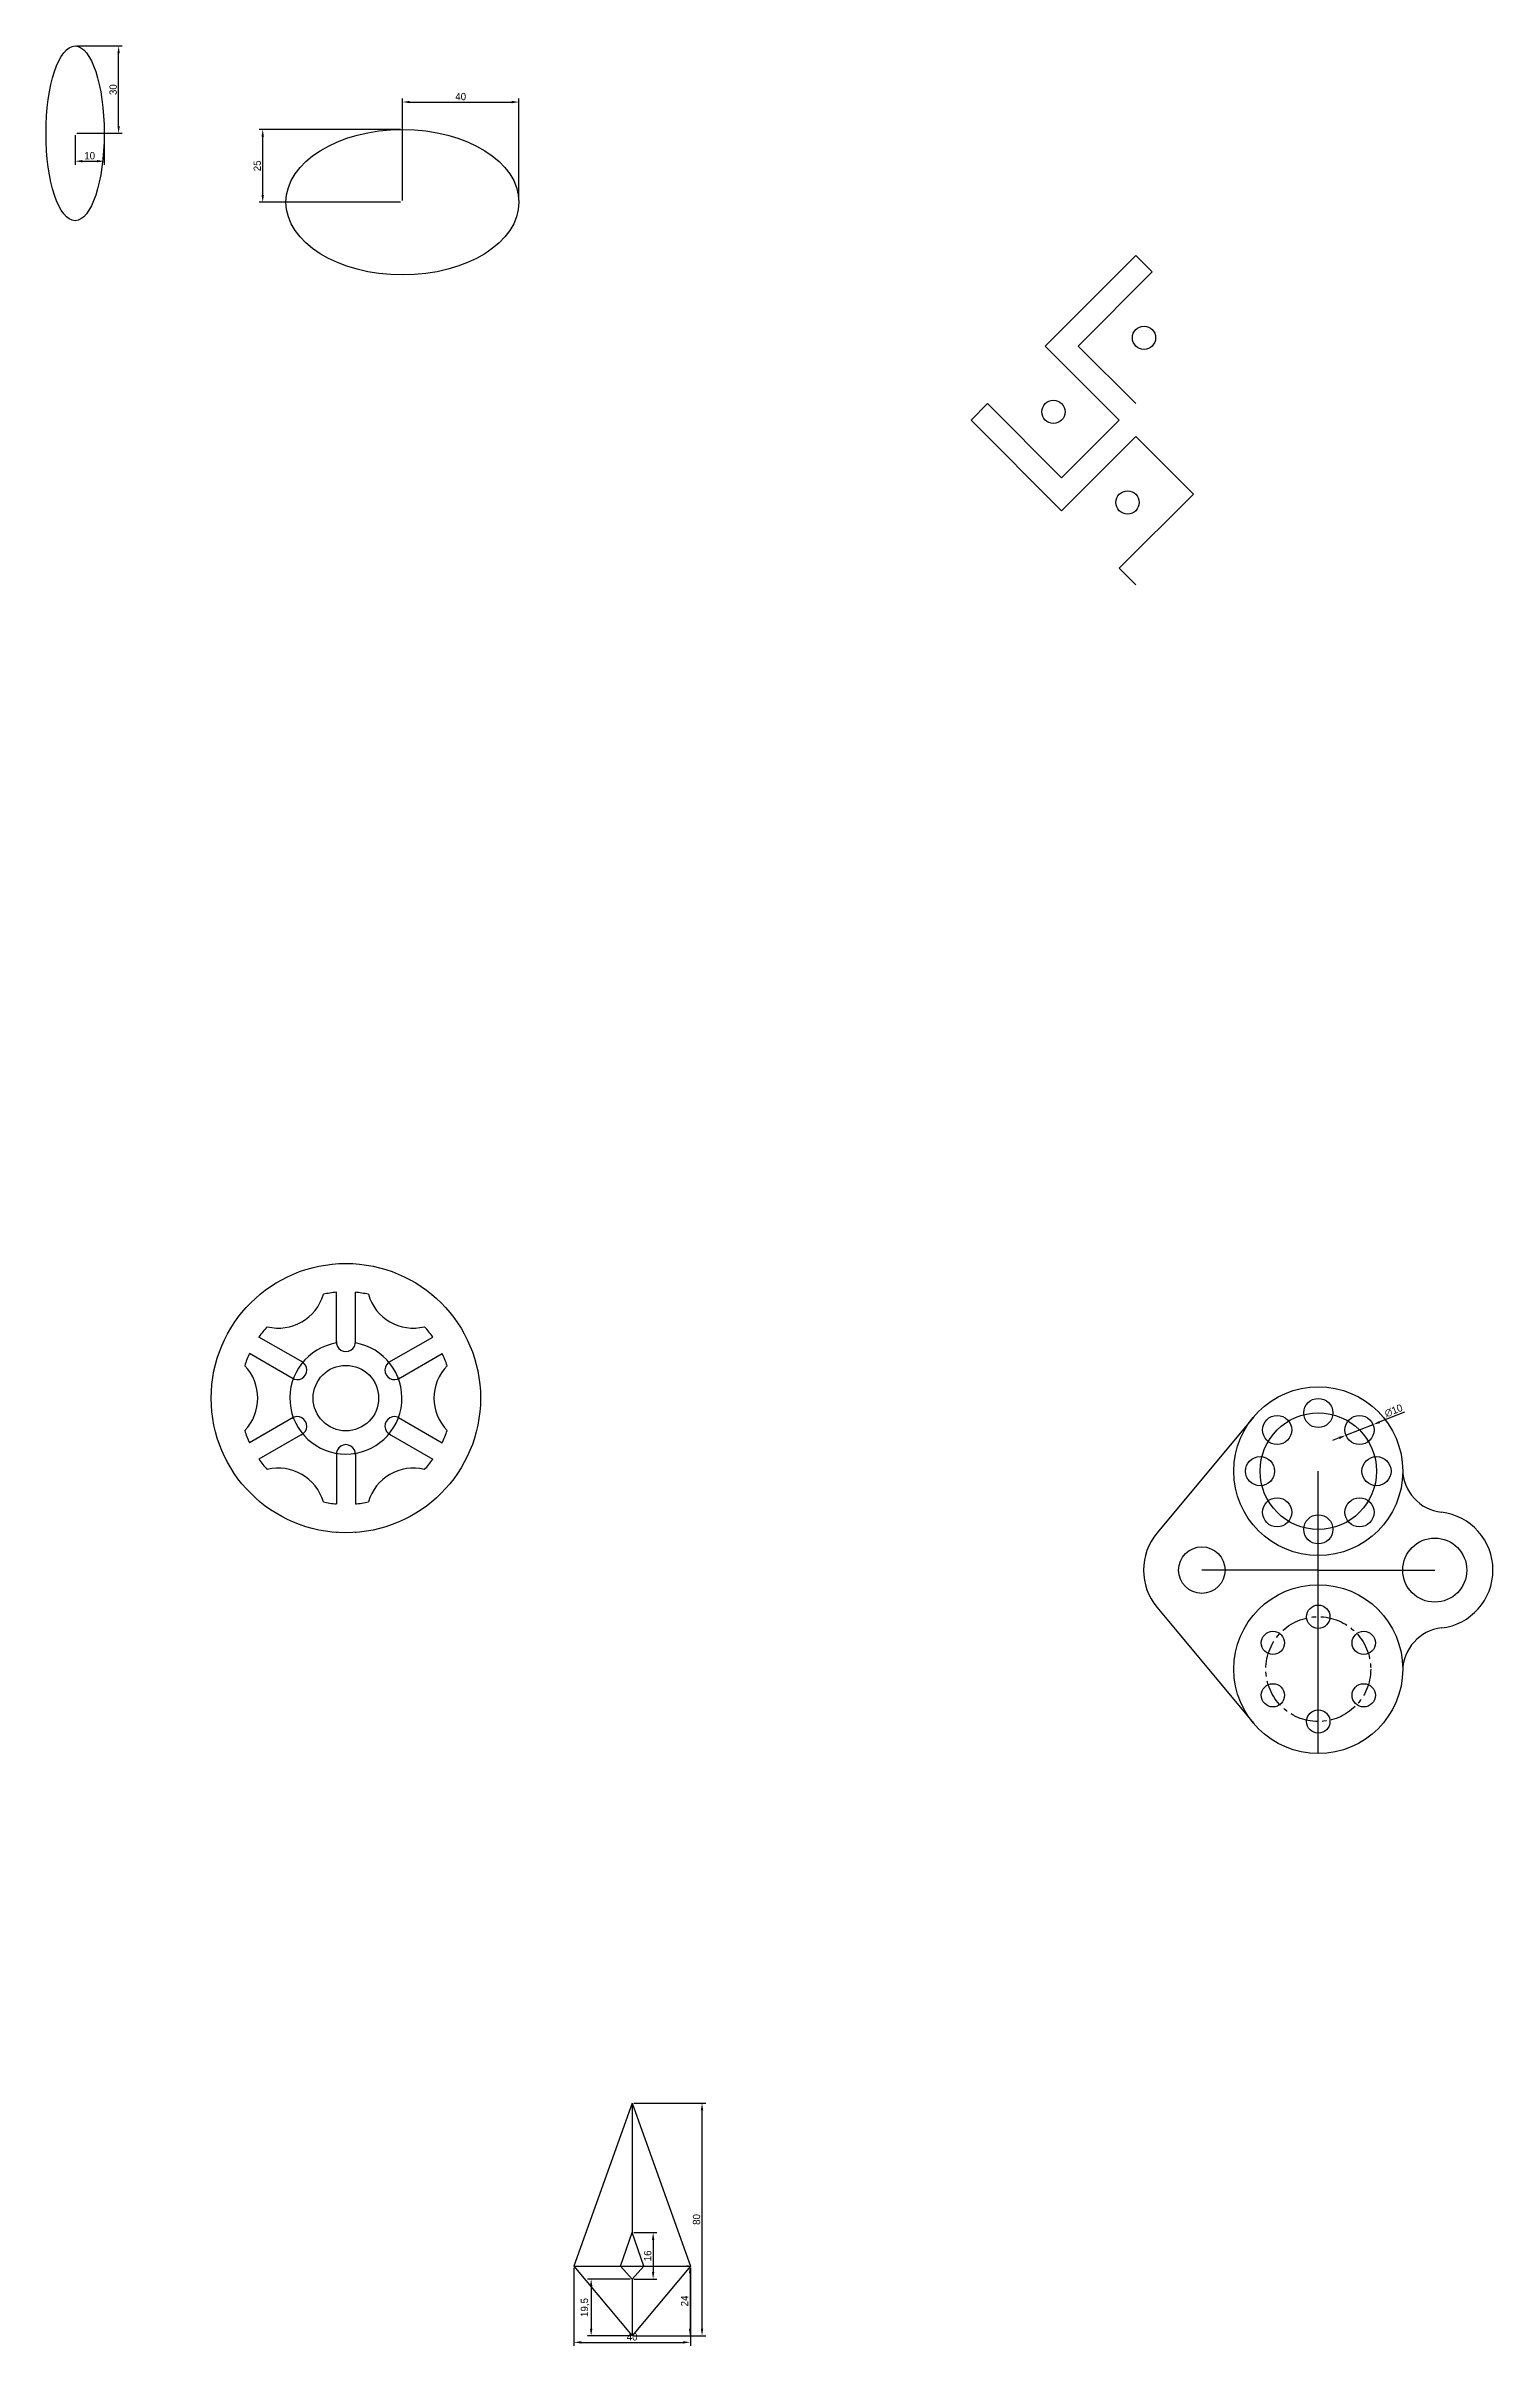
# Model space of a CAD drawing. Header units: millimetres. Extents: x -11614 to -3042, y 13178 to 15416.
# Drawn here: x -6043 to -5546, y 14245 to 15036 of the extents above; entities that cross this region are included whole.
import ezdxf

# ---------------------------------------------------------------- set-up
doc = ezdxf.new("R2010")
doc.units = ezdxf.units.MM
doc.header["$LTSCALE"] = 0.5
doc.header["$PDMODE"] = 34
doc.linetypes.add('CENTER2', pattern=[28.575, 19.05, -3.175, 3.175, -3.175])
doc.dimstyles.new('ISO-25', dxfattribs={"dimtxt": 2.5, "dimasz": 2.5, "dimexe": 1.25, "dimexo": 0.625, "dimtad": 1, "dimtxsty": 'Standard', "dimcen": 2.5, "dimadec": 0, "dimazin": 0, "dimtfac": 1, "dimtmove": 0, "dimatfit": 3, "dimfxl": 1, "dimarcsym": 0})

msp = doc.modelspace()

# ---------------------------------------------------------------- blocks, each defined once
blk = doc.blocks.new('*D122')
at = {"color": 0, "linetype": 'Continuous', "lineweight": -2, "transparency": 16777216}
for p, q in [((-6033.32, 15004.88), (-6033.32, 14994.68)), ((-6023.32, 15004.88), (-6023.32, 14994.68)), ((-6030.82, 14995.93), (-6025.82, 14995.93))]:
    blk.add_line(p, q, dxfattribs=at)
at = {"color": 0, "linetype": 'Continuous', "transparency": 16777216}
for points in [[(-6030.82, 14996.35), (-6030.82, 14995.52), (-6033.32, 14995.93)], [(-6025.82, 14996.35), (-6025.82, 14995.52), (-6023.32, 14995.93)]]:
    blk.add_solid(points, dxfattribs=at)
at = {"layer": 'Defpoints', "color": 0, "linetype": 'Continuous', "transparency": 16777216}
for p in [(-6033.32, 15005.51), (-6023.32, 15005.51), (-6023.32, 14995.93)]:
    blk.add_point(p, dxfattribs=at)
at = {"color": 0, "linetype": 'Continuous', "transparency": 16777216, "insert": (-6028.32, 14997.81), "char_height": 2.5, "attachment_point": 5}
blk.add_mtext('10', dxfattribs=at)
blk = doc.blocks.new('*D123')
at = {"color": 0, "linetype": 'Continuous', "lineweight": -2, "transparency": 16777216}
for p, q in [((-6032.7, 15035.51), (-6017.13, 15035.51)), ((-6018.38, 15008.01), (-6018.38, 15033.01)), ((-6032.7, 15005.51), (-6017.13, 15005.51))]:
    blk.add_line(p, q, dxfattribs=at)
at = {"color": 0, "linetype": 'Continuous', "transparency": 16777216}
for points in [[(-6018.79, 15033.01), (-6017.96, 15033.01), (-6018.38, 15035.51)], [(-6018.79, 15008.01), (-6017.96, 15008.01), (-6018.38, 15005.51)]]:
    blk.add_solid(points, dxfattribs=at)
at = {"layer": 'Defpoints', "color": 0, "linetype": 'Continuous', "transparency": 16777216}
for p in [(-6033.32, 15035.51), (-6018.38, 15035.51), (-6033.32, 15005.51)]:
    blk.add_point(p, dxfattribs=at)
at = {"color": 0, "linetype": 'Continuous', "transparency": 16777216, "insert": (-6020.25, 15020.51), "char_height": 2.5, "attachment_point": 5, "rotation": 90}
blk.add_mtext('30', dxfattribs=at)
blk = doc.blocks.new('*D124')
at = {"color": 0, "linetype": 'Continuous', "lineweight": -2, "transparency": 16777216}
for p, q in [((-5920.89, 14982.48), (-5920.89, 15017.51)), ((-5918.39, 15016.26), (-5883.39, 15016.26)), ((-5880.89, 14982.48), (-5880.89, 15017.51))]:
    blk.add_line(p, q, dxfattribs=at)
at = {"color": 0, "linetype": 'Continuous', "transparency": 16777216}
for points in [[(-5918.39, 15016.68), (-5918.39, 15015.84), (-5920.89, 15016.26)], [(-5883.39, 15016.68), (-5883.39, 15015.84), (-5880.89, 15016.26)]]:
    blk.add_solid(points, dxfattribs=at)
at = {"layer": 'Defpoints', "color": 0, "linetype": 'Continuous', "transparency": 16777216}
for p in [(-5880.89, 15016.26), (-5920.89, 14981.85), (-5880.89, 14981.85)]:
    blk.add_point(p, dxfattribs=at)
at = {"color": 0, "linetype": 'Continuous', "transparency": 16777216, "insert": (-5900.89, 15018.13), "char_height": 2.5, "attachment_point": 5}
blk.add_mtext('40', dxfattribs=at)
blk = doc.blocks.new('*D125')
at = {"color": 0, "linetype": 'Continuous', "lineweight": -2, "transparency": 16777216}
for p, q in [((-5921.52, 15006.85), (-5970.14, 15006.85)), ((-5968.89, 14984.35), (-5968.89, 15004.35)), ((-5921.52, 14981.85), (-5970.14, 14981.85))]:
    blk.add_line(p, q, dxfattribs=at)
at = {"color": 0, "linetype": 'Continuous', "transparency": 16777216}
for points in [[(-5969.31, 15004.35), (-5968.47, 15004.35), (-5968.89, 15006.85)], [(-5969.31, 14984.35), (-5968.47, 14984.35), (-5968.89, 14981.85)]]:
    blk.add_solid(points, dxfattribs=at)
at = {"layer": 'Defpoints', "color": 0, "linetype": 'Continuous', "transparency": 16777216}
for p in [(-5968.89, 15006.85), (-5920.89, 15006.85), (-5920.89, 14981.85)]:
    blk.add_point(p, dxfattribs=at)
at = {"color": 0, "linetype": 'Continuous', "transparency": 16777216, "insert": (-5970.76, 14994.35), "char_height": 2.5, "attachment_point": 5, "rotation": 90}
blk.add_mtext('25', dxfattribs=at)
blk = doc.blocks.new('*D126')
at = {"color": 0, "linetype": 'Continuous', "lineweight": -2, "transparency": 16777216}
for p, q in [((-5822.63, 14272.91), (-5823.38, 14272.91)), ((-5822.13, 14270.41), (-5822.13, 14251.41)), ((-5841.38, 14248.91), (-5820.88, 14248.91))]:
    blk.add_line(p, q, dxfattribs=at)
at = {"color": 0, "linetype": 'Continuous', "transparency": 16777216}
for points in [[(-5822.54, 14270.41), (-5821.71, 14270.41), (-5822.13, 14272.91)], [(-5822.54, 14251.41), (-5821.71, 14251.41), (-5822.13, 14248.91)]]:
    blk.add_solid(points, dxfattribs=at)
at = {"layer": 'Defpoints', "color": 0, "linetype": 'Continuous', "transparency": 16777216}
for p in [(-5822.01, 14272.91), (-5842.01, 14248.91), (-5822.13, 14248.91)]:
    blk.add_point(p, dxfattribs=at)
at = {"color": 0, "linetype": 'Continuous', "transparency": 16777216, "insert": (-5824, 14260.91), "char_height": 2.5, "attachment_point": 5, "rotation": 90}
blk.add_mtext('24', dxfattribs=at)
blk = doc.blocks.new('*D127')
at = {"color": 0, "linetype": 'Continuous', "lineweight": -2, "transparency": 16777216}
for p, q in [((-5841.38, 14328.91), (-5816.75, 14328.91)), ((-5818, 14251.41), (-5818, 14326.41)), ((-5841.38, 14248.91), (-5816.75, 14248.91))]:
    blk.add_line(p, q, dxfattribs=at)
at = {"color": 0, "linetype": 'Continuous', "transparency": 16777216}
for points in [[(-5818.42, 14326.41), (-5817.59, 14326.41), (-5818, 14328.91)], [(-5818.42, 14251.41), (-5817.59, 14251.41), (-5818, 14248.91)]]:
    blk.add_solid(points, dxfattribs=at)
at = {"layer": 'Defpoints', "color": 0, "linetype": 'Continuous', "transparency": 16777216}
for p in [(-5842.01, 14328.91), (-5818, 14328.91), (-5842.01, 14248.91)]:
    blk.add_point(p, dxfattribs=at)
at = {"color": 0, "linetype": 'Continuous', "transparency": 16777216, "insert": (-5819.88, 14288.91), "char_height": 2.5, "attachment_point": 5, "rotation": 90}
blk.add_mtext('80', dxfattribs=at)
blk = doc.blocks.new('*D128')
at = {"color": 0, "linetype": 'Continuous', "lineweight": -2, "transparency": 16777216}
for p, q in [((-5841.38, 14284.41), (-5833.55, 14284.41)), ((-5834.8, 14281.91), (-5834.8, 14270.91)), ((-5841.38, 14268.41), (-5833.55, 14268.41))]:
    blk.add_line(p, q, dxfattribs=at)
at = {"color": 0, "linetype": 'Continuous', "transparency": 16777216}
for points in [[(-5835.22, 14281.91), (-5834.38, 14281.91), (-5834.8, 14284.41)], [(-5835.22, 14270.91), (-5834.38, 14270.91), (-5834.8, 14268.41)]]:
    blk.add_solid(points, dxfattribs=at)
at = {"layer": 'Defpoints', "color": 0, "linetype": 'Continuous', "transparency": 16777216}
for p in [(-5842.01, 14284.41), (-5842.01, 14268.41), (-5834.8, 14268.41)]:
    blk.add_point(p, dxfattribs=at)
at = {"color": 0, "linetype": 'Continuous', "transparency": 16777216, "insert": (-5836.67, 14276.41), "char_height": 2.5, "attachment_point": 5, "rotation": 90}
blk.add_mtext('16', dxfattribs=at)
blk = doc.blocks.new('*D129')
at = {"color": 0, "linetype": 'Continuous', "lineweight": -2, "transparency": 16777216}
for p, q in [((-5862.01, 14272.28), (-5862.01, 14245.45)), ((-5822.01, 14272.28), (-5822.01, 14245.45)), ((-5859.51, 14246.7), (-5824.51, 14246.7))]:
    blk.add_line(p, q, dxfattribs=at)
at = {"color": 0, "linetype": 'Continuous', "transparency": 16777216}
for points in [[(-5859.51, 14247.11), (-5859.51, 14246.28), (-5862.01, 14246.7)], [(-5824.51, 14247.11), (-5824.51, 14246.28), (-5822.01, 14246.7)]]:
    blk.add_solid(points, dxfattribs=at)
at = {"layer": 'Defpoints', "color": 0, "linetype": 'Continuous', "transparency": 16777216}
for p in [(-5862.01, 14272.91), (-5822.01, 14272.91), (-5822.01, 14246.7)]:
    blk.add_point(p, dxfattribs=at)
at = {"color": 0, "linetype": 'Continuous', "transparency": 16777216, "insert": (-5842.01, 14248.57), "char_height": 2.5, "attachment_point": 5}
blk.add_mtext('40', dxfattribs=at)
blk = doc.blocks.new('*D130')
at = {"color": 0, "linetype": 'Continuous', "lineweight": -2, "transparency": 16777216}
for p, q in [((-5842.63, 14268.41), (-5857.33, 14268.41)), ((-5856.08, 14265.91), (-5856.08, 14251.41)), ((-5842.63, 14248.91), (-5857.33, 14248.91))]:
    blk.add_line(p, q, dxfattribs=at)
at = {"color": 0, "linetype": 'Continuous', "transparency": 16777216}
for points in [[(-5856.5, 14265.91), (-5855.66, 14265.91), (-5856.08, 14268.41)], [(-5856.5, 14251.41), (-5855.66, 14251.41), (-5856.08, 14248.91)]]:
    blk.add_solid(points, dxfattribs=at)
at = {"layer": 'Defpoints', "color": 0, "linetype": 'Continuous', "transparency": 16777216}
for p in [(-5842.01, 14268.41), (-5856.08, 14248.91), (-5842.01, 14248.91)]:
    blk.add_point(p, dxfattribs=at)
at = {"color": 0, "linetype": 'Continuous', "transparency": 16777216, "insert": (-5858.16, 14258.66), "char_height": 2.5, "attachment_point": 5, "rotation": 90}
blk.add_mtext('19,5', dxfattribs=at)
blk = doc.blocks.new('*D165')
at = {"color": 0, "linetype": 'Continuous', "lineweight": -2, "transparency": 16777216}
for p, q in [((-5596.85, 14558.27), (-5587.54, 14561.93)), ((-5576.68, 14566.2), (-5585.21, 14562.85)), ((-5599.17, 14557.36), (-5601.5, 14556.44))]:
    blk.add_line(p, q, dxfattribs=at)
at = {"color": 0, "linetype": 'Continuous', "transparency": 16777216}
for points in [[(-5585.37, 14563.23), (-5585.06, 14562.46), (-5587.54, 14561.93)], [(-5599.32, 14557.75), (-5599.02, 14556.97), (-5596.85, 14558.27)]]:
    blk.add_solid(points, dxfattribs=at)
at = {"layer": 'Defpoints', "color": 0, "linetype": 'Continuous', "transparency": 16777216}
for p in [(-5587.54, 14561.93), (-5596.85, 14558.27)]:
    blk.add_point(p, dxfattribs=at)
at = {"color": 0, "linetype": 'Continuous', "transparency": 16777216, "insert": (-5580.47, 14566.73), "char_height": 2.5, "attachment_point": 5, "rotation": 21.46688}
blk.add_mtext('∅10', dxfattribs=at)

# ---------------------------------------------------------------- dimensions: what is measured, and where the dimension line sits
at = {"linetype": 'Continuous'}
for base, p1, p2, picture, middle in [((-6018.376, 15035.509), (-6033.321, 15005.509), (-6033.321, 15035.509), '*D123', (-6020.251, 15020.509)), ((-5968.889, 15006.851), (-5920.893, 14981.851), (-5920.893, 15006.851), '*D125', (-5970.764, 14994.351)), ((-5818.004, 14328.905), (-5842.009, 14248.905), (-5842.009, 14328.905), '*D127', (-5819.879, 14288.905)), ((-5834.8, 14268.405), (-5842.009, 14284.405), (-5842.009, 14268.405), '*D128', (-5836.675, 14276.405)), ((-5822.127, 14248.905), (-5822.009, 14272.905), (-5842.009, 14248.905), '*D126', (-5824.002, 14260.905)), ((-5856.079, 14248.905), (-5842.009, 14268.405), (-5842.009, 14248.905), '*D130', (-5858.163, 14258.655))]:
    dim = msp.add_linear_dim(base=base, p1=p1, p2=p2, angle=90, dimstyle='ISO-25', dxfattribs=at)
    dim.commit()
    dim.dimension.update_dxf_attribs({"geometry": picture, "text_midpoint": middle})
for base, p1, p2, picture, middle in [((-5880.893, 15016.258), (-5920.893, 14981.851), (-5880.893, 14981.851), '*D124', (-5900.893, 15018.133)), ((-6023.321, 14995.932), (-6033.321, 15005.509), (-6023.321, 15005.509), '*D122', (-6028.321, 14997.807)), ((-5822.009, 14246.695), (-5862.009, 14272.905), (-5822.009, 14272.905), '*D129', (-5842.009, 14248.57))]:
    dim = msp.add_linear_dim(base=base, p1=p1, p2=p2, dimstyle='ISO-25', dxfattribs=at)
    dim.commit()
    dim.dimension.update_dxf_attribs({"geometry": picture, "text_midpoint": middle})
dim = msp.add_diameter_dim_2p(p1=(-5596.846, 14558.272), p2=(-5587.539, 14561.932), dimstyle='ISO-25', dxfattribs=at)
dim.commit()
dim.dimension.update_dxf_attribs({"geometry": '*D165', "text_midpoint": (-5580.47, 14566.727)})

# ---------------------------------------------------------------- linework, layer by layer
at = {"linetype": 'Continuous'}
for p, q in [((-5700.14, 14932.457), (-5669.027, 14963.57)), ((-5663.37, 14957.913), (-5688.826, 14932.457)), ((-5669.027, 14963.57), (-5663.37, 14957.913)), ((-5700.14, 14932.457), (-5674.684, 14907.001)), ((-5688.826, 14932.457), (-5669.027, 14912.658)), ((-5725.595, 14907.001), (-5719.938, 14912.658)), ((-5694.483, 14887.202), (-5719.938, 14912.658)), ((-5694.483, 14875.888), (-5725.595, 14907.001)), ((-5674.684, 14907.001), (-5694.483, 14887.202)), ((-5669.027, 14901.344), (-5694.483, 14875.888)), ((-5669.027, 14901.344), (-5649.228, 14881.545)), ((-5649.228, 14881.545), (-5674.684, 14856.089)), ((-5674.684, 14856.089), (-5669.027, 14850.433)), ((-5943.573, 14617.185), (-5943.573, 14617.299)), ((-5942.323, 14617.256), (-5942.323, 14617.299)), ((-5938.323, 14617.256), (-5938.323, 14617.299)), ((-5937.073, 14617.185), (-5937.073, 14617.299)), ((-5943.573, 14590.023), (-5943.573, 14607.404)), ((-5937.073, 14590.023), (-5937.073, 14607.404)), ((-5979.339, 14595.884), (-5979.377, 14595.906)), ((-5978.653, 14596.931), (-5978.752, 14596.989)), ((-5901.994, 14596.931), (-5901.895, 14596.989)), ((-5901.307, 14595.884), (-5901.27, 14595.906)), ((-5981.903, 14591.302), (-5982.002, 14591.359)), ((-5981.339, 14592.42), (-5981.377, 14592.442)), ((-5958.38, 14577.721), (-5973.433, 14586.412)), ((-5955.13, 14583.35), (-5970.183, 14592.041)), ((-5925.517, 14583.35), (-5910.464, 14592.041)), ((-5922.267, 14577.721), (-5907.214, 14586.412)), ((-5899.307, 14592.42), (-5899.27, 14592.442)), ((-5898.744, 14591.302), (-5898.645, 14591.359)), ((-5958.38, 14564.377), (-5973.433, 14555.686)), ((-5922.267, 14564.377), (-5907.214, 14555.686)), ((-5628.626, 14564.509), (-5661.708, 14524.753)), ((-5955.13, 14558.748), (-5970.183, 14550.057)), ((-5925.517, 14558.748), (-5910.464, 14550.057)), ((-5981.903, 14550.796), (-5982.002, 14550.739)), ((-5981.339, 14549.678), (-5981.377, 14549.656)), ((-5979.339, 14546.214), (-5979.377, 14546.192)), ((-5978.653, 14545.167), (-5978.752, 14545.109)), ((-5943.573, 14552.075), (-5943.573, 14534.694)), ((-5937.073, 14552.075), (-5937.073, 14534.694)), ((-5901.994, 14545.167), (-5901.895, 14545.109)), ((-5901.307, 14546.214), (-5901.27, 14546.192)), ((-5899.307, 14549.678), (-5899.27, 14549.656)), ((-5898.744, 14550.796), (-5898.645, 14550.739)), ((-5606.335, 14448.96), (-5606.335, 14545.96)), ((-5943.573, 14524.913), (-5943.573, 14524.799)), ((-5942.323, 14524.842), (-5942.323, 14524.799)), ((-5938.323, 14524.842), (-5938.323, 14524.799)), ((-5937.073, 14524.913), (-5937.073, 14524.799)), ((-5606.335, 14511.96), (-5646.335, 14511.96)), ((-5606.335, 14511.96), (-5566.335, 14511.96)), ((-5661.708, 14499.168), (-5628.626, 14459.411)), ((-5842.009, 14328.905), (-5862.009, 14272.905)), ((-5842.009, 14328.905), (-5842.009, 14284.405)), ((-5842.009, 14328.905), (-5822.009, 14272.905)), ((-5846.009, 14272.905), (-5842.009, 14284.405)), ((-5838.009, 14272.905), (-5842.009, 14284.405)), ((-5862.009, 14272.905), (-5846.009, 14272.905)), ((-5862.009, 14272.905), (-5842.009, 14248.905)), ((-5846.009, 14272.905), (-5842.009, 14268.405)), ((-5846.009, 14272.905), (-5838.009, 14272.905)), ((-5822.009, 14272.905), (-5842.009, 14248.905)), ((-5838.009, 14272.905), (-5842.009, 14268.405)), ((-5838.009, 14272.905), (-5822.009, 14272.905)), ((-5842.009, 14268.405), (-5842.009, 14248.905))]:
    msp.add_line(p, q, dxfattribs=at)
for centre, radius in [((-5666.198, 14935.285), 4), ((-5697.311, 14909.83), 4), ((-5671.855, 14878.717), 4), ((-5940.323, 14571.049), 46.25), ((-5940.323, 14571.049), 11.25), ((-5606.335, 14545.96), 29), ((-5606.335, 14565.96), 5), ((-5606.335, 14545.96), 20), ((-5620.477, 14560.102), 5), ((-5592.192, 14560.102), 5), ((-5626.335, 14545.96), 5), ((-5586.335, 14545.96), 5), ((-5620.477, 14531.818), 5), ((-5606.335, 14525.96), 5), ((-5592.192, 14531.818), 5), ((-5566.335, 14511.96), 11), ((-5646.335, 14511.96), 8), ((-5606.335, 14477.96), 29), ((-5606.335, 14495.96), 4), ((-5621.923, 14486.96), 4), ((-5590.746, 14486.96), 4), ((-5621.923, 14468.96), 4), ((-5590.746, 14468.96), 4), ((-5606.335, 14459.96), 4)]:
    msp.add_circle(centre, radius, dxfattribs=at)
at = {"linetype": 'CENTER2'}
msp.add_circle((-5606.335, 14477.96), 18, dxfattribs=at)
at = {"linetype": 'Continuous'}
for centre, radius, start, end in [((-5963.448, 14611.103), 16, 255.899198, 344.100802), ((-5940.323, 14571.049), 36.5, 95.108444, 102.238102), ((-5940.323, 14571.049), 36.5, 77.761898, 84.891556), ((-5917.198, 14611.103), 16, 195.899198, 284.100802), ((-5940.323, 14571.049), 36.5, 137.761898, 144.891556), ((-5940.323, 14571.049), 36.5, 35.108444, 42.238102), ((-5940.323, 14571.049), 36.5, 155.108444, 162.238102), ((-5940.323, 14571.049), 19.25, 99.719868, 80.280132), ((-5940.323, 14590.299), 3.262, 175.140066, 4.859934), ((-5940.323, 14571.049), 36.5, 17.761898, 24.891556), ((-5986.573, 14571.049), 16, 315.899198, 44.100802), ((-5956.994, 14580.674), 3.262, 235.140066, 64.859934), ((-5923.652, 14580.674), 3.262, 115.140066, 304.859934), ((-5894.073, 14571.049), 16, 135.899198, 224.100802), ((-5956.994, 14561.424), 3.262, 295.140066, 124.859934), ((-5923.652, 14561.424), 3.262, 55.140066, 244.859934), ((-5940.323, 14571.049), 36.5, 197.761898, 204.891556), ((-5940.323, 14551.799), 3.262, 355.140066, 184.859934), ((-5940.323, 14571.049), 36.5, 335.108444, 342.238102), ((-5940.323, 14571.049), 36.5, 215.108444, 222.238102), ((-5963.448, 14530.995), 16, 15.899198, 104.100802), ((-5917.198, 14530.995), 16, 75.899198, 164.100802), ((-5940.323, 14571.049), 36.5, 317.761898, 324.891556), ((-5562.341, 14546.732), 15, 181.004622, 263.448717), ((-5940.323, 14571.049), 36.5, 257.761898, 264.891556), ((-5940.323, 14571.049), 36.5, 275.108444, 282.238102), ((-5566.335, 14511.96), 20, 276.551283, 83.448717), ((-5646.335, 14511.96), 20, 140.235878, 219.764122), ((-5562.341, 14477.189), 15, 96.551283, 178.995378)]:
    msp.add_arc(centre, radius, start, end, dxfattribs=at)
for centre, major_axis, ratio in [((-6033.321, 15005.509), (0, -30), 0.3333333), ((-5920.893, 14981.851), (-40, 0), 0.625)]:
    msp.add_ellipse(centre, major_axis=major_axis, ratio=ratio, dxfattribs=at)

msp.set_redraw_order([(e.dxf.handle, doc.entitydb.next_handle()) for e in msp.query("TEXT MTEXT ATTDEF DIMENSION ARC_DIMENSION")])  # texts and dimensions are drawn at this point

doc.saveas('drawing.dxf')
